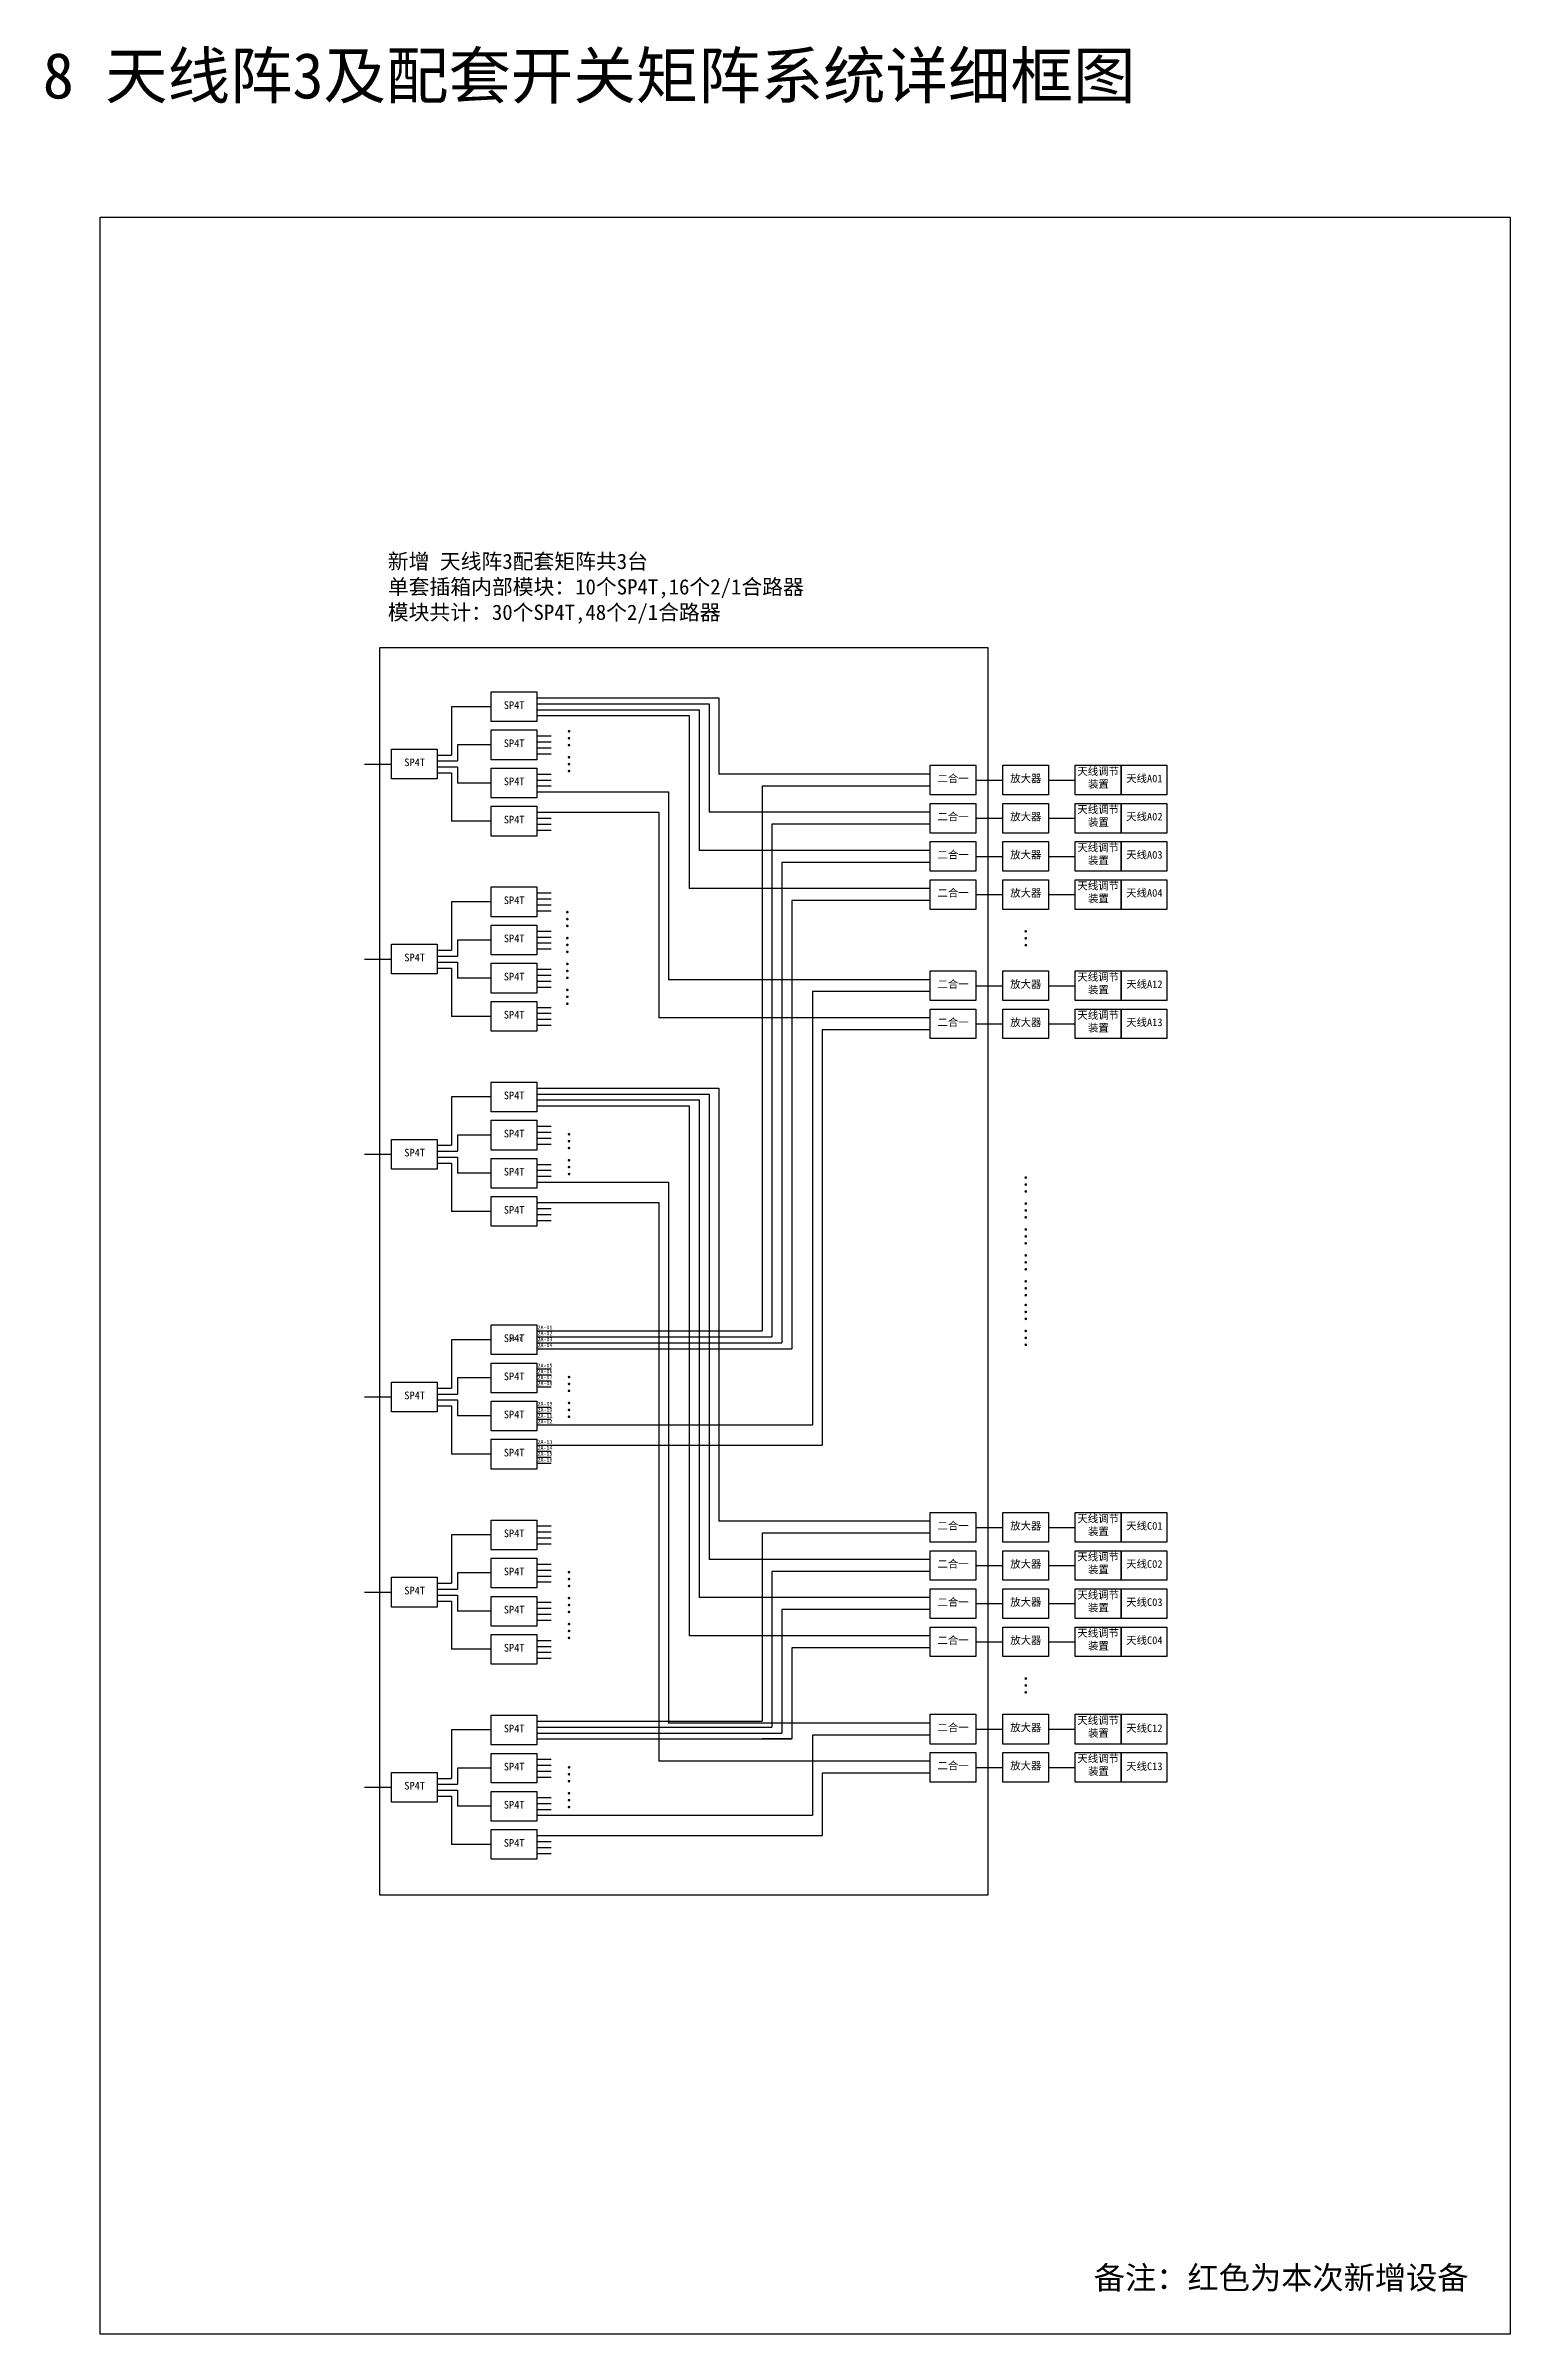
# Model space of a CAD drawing. Header units: millimetres. Extents: x 19126 to 29773, y -13344 to -11046.
# Drawn here: x 28813 to 29773, y -12955 to -11455 of the extents above; entities that cross this region are included whole.
import ezdxf

# ---------------------------------------------------------------- set-up
doc = ezdxf.new("R2010")
doc.units = ezdxf.units.MM
for name, color, linetype in [('217-320连线', 2, 'Continuous'), ('图层1', 7, 'Continuous'), ('尺寸线', 6, 'Continuous'), ('框线分割', 6, 'Continuous')]:
    doc.layers.add(name, color=color, linetype=linetype)
doc.styles.get("Standard").update_dxf_attribs({"font": ''})
doc.styles.get('Standard').set_extended_font_data('SimSun')

msp = doc.modelspace()

# ---------------------------------------------------------------- texts
at = {"color": 7}
for p in [(29161.5, -11915.6), (29161.5, -11932.6), (29160.4, -12034.1), (29160.4, -12051.1), (29160.4, -12068.1), (29160.4, -12085.1), (29161.5, -12179.7), (29161.5, -12196.7), (29460.8, -12208.1), (29460.8, -12225.1), (29460.8, -12242.1), (29460.8, -12259.1), (29460.8, -12276.1), (29161.5, -12338.8), (29161.5, -12355.8), (29161.5, -12466.7), (29161.5, -12483.7), (29161.5, -12500.7), (29161.5, -12594.6), (29161.5, -12611.6)]:
    msp.add_text('…', height=10, rotation=90, dxfattribs=at).set_placement(p)
at = {"insert": (28811.5, -11459.5), "char_height": 30, "attachment_point": 1}
msp.add_mtext_dynamic_manual_height_columns('{\\fFangSong|b1|i0|c134|p49;8 天线阵3及配套开关矩阵系统详细框图}', width=1230.671, gutter_width=12.5, heights=[0], dxfattribs=at)
at = {"color": 7, "char_height": 10, "attachment_point": 1, "rotation": 90}
for insert in [(29450.8, -12046.7), (29450.8, -12291.6), (29450.8, -12308.6), (29450.8, -12536.4)]:
    msp.add_mtext('…', dxfattribs=dict(at, insert=insert))
at = {"layer": '217-320连线', "insert": (29341.8, -12826.9), "char_height": 50, "attachment_point": 1}
msp.add_mtext_dynamic_manual_height_columns('{\\C1;\\P\\pi158.42;\\H0.3x;备注：红色为本次新增设备}', width=632.943, gutter_width=12.5, heights=[0], dxfattribs=at)
at = {"layer": '尺寸线', "attachment_point": 1}
for s, width, insert, char_height in [('\\pi14.895;SP4T', 43.457, (29098.7, -11884.6), 5), ('\\pi14.895;SP4T', 43.457, (29033.5, -11922.1), 5), ('\\pi14.895;SP4T', 43.457, (29098.7, -11909.6), 5), ('\\pi14.895;SP4T', 43.457, (29098.7, -11934.6), 5), ('二合一', 43.457, (29397.8, -11932.7), 5), ('放大器', 43.457, (29445.4, -11932.7), 5), ('\\pi1.3348;天线调节\\P\\pi8.321;装置', 30.336, (29488.1, -11928), 5), ('天线A01', 43.457, (29521.4, -11932.7), 5), ('\\pi1.3348;天线调节\\P\\pi8.321;装置', 30.336, (29488.1, -11953), 5), ('\\pi14.895;SP4T', 43.457, (29098.7, -11959.6), 5), ('二合一', 43.457, (29397.8, -11957.7), 5), ('放大器', 43.457, (29445.4, -11957.7), 5), ('天线A02', 43.457, (29521.4, -11957.7), 5), ('二合一', 43.457, (29397.8, -11982.7), 5), ('放大器', 43.457, (29445.4, -11982.7), 5), ('\\pi1.3348;天线调节\\P\\pi8.321;装置', 30.336, (29488.1, -11978), 5), ('天线A03', 43.457, (29521.4, -11982.7), 5), ('\\pi14.895;SP4T', 43.457, (29098.7, -12012.5), 5), ('二合一', 43.457, (29397.8, -12007.7), 5), ('放大器', 43.457, (29445.4, -12007.7), 5), ('\\pi1.3348;天线调节\\P\\pi8.321;装置', 30.336, (29488.1, -12003), 5), ('天线A04', 43.457, (29521.4, -12007.7), 5), ('\\pi14.895;SP4T', 43.457, (29098.7, -12037.5), 5), ('\\pi14.895;SP4T', 43.457, (29033.5, -12050), 5), ('\\pi14.895;SP4T', 43.457, (29098.7, -12062.5), 5), ('二合一', 43.457, (29397.8, -12067.5), 5), ('放大器', 43.457, (29445.4, -12067.5), 5), ('\\pi1.3348;天线调节\\P\\pi8.321;装置', 30.336, (29488.1, -12062.8), 5), ('天线A12', 43.457, (29521.4, -12067.5), 5), ('\\pi14.895;SP4T', 43.457, (29098.7, -12087.5), 5), ('\\pi1.3348;天线调节\\P\\pi8.321;装置', 30.336, (29488.1, -12087.8), 5), ('二合一', 43.457, (29397.8, -12092.5), 5), ('放大器', 43.457, (29445.4, -12092.5), 5), ('天线A13', 43.457, (29521.4, -12092.5), 5), ('\\pi14.895;SP4T', 43.457, (29098.7, -12140.4), 5), ('\\pi14.895;SP4T', 43.457, (29033.5, -12177.9), 5), ('\\pi14.895;SP4T', 43.457, (29098.7, -12165.4), 5), ('\\pi14.895;SP4T', 43.457, (29098.7, -12190.4), 5), ('\\pi14.895;SP4T', 43.457, (29098.7, -12215.4), 5), ('2A-01', 18.8, (29135.7, -12293.7), 2.5), ('2A-02', 18.8, (29135.7, -12297.6), 2.5), ('\\pi14.895;SP4T', 43.457, (29098.7, -12299.5), 5), ('SP4T', 18.8, (29117.6, -12301.4), 2.5), ('2A-03', 18.8, (29135.7, -12301.5), 2.5), ('2A-04', 18.8, (29135.7, -12305.4), 2.5), ('\\pi14.895;SP4T', 43.457, (29098.7, -12324.5), 5), ('2A-05', 18.8, (29135.7, -12318.7), 2.5), ('2A-06', 18.8, (29135.7, -12322.6), 2.5), ('2A-07', 18.8, (29135.7, -12326.5), 2.5), ('\\pi14.895;SP4T', 43.457, (29033.5, -12337), 5), ('2A-08', 18.8, (29135.7, -12330.4), 2.5), ('\\pi14.895;SP4T', 43.457, (29098.7, -12349.5), 5), ('2A-09', 18.8, (29135.7, -12343.7), 2.5), ('2A-10', 18.8, (29135.7, -12347.6), 2.5), ('2A-11', 18.8, (29135.7, -12351.5), 2.5), ('2A-12', 18.8, (29135.7, -12355.4), 2.5), ('2A-13', 18.8, (29135.7, -12368.7), 2.5), ('2A-14', 18.8, (29135.7, -12372.6), 2.5), ('\\pi14.895;SP4T', 43.457, (29098.7, -12374.5), 5), ('2A-15', 18.8, (29135.7, -12376.5), 2.5), ('2A-16', 18.8, (29135.7, -12380.4), 2.5), ('\\pi1.3348;天线调节\\P\\pi8.321;装置', 30.336, (29488.1, -12417.8), 5), ('\\pi14.895;SP4T', 43.457, (29098.7, -12427.4), 5), ('二合一', 43.457, (29397.8, -12422.5), 5), ('放大器', 43.457, (29445.4, -12422.5), 5), ('天线C01', 43.457, (29521.4, -12422.5), 5), ('二合一', 43.457, (29397.8, -12447.5), 5), ('放大器', 43.457, (29445.4, -12447.5), 5), ('\\pi1.3348;天线调节\\P\\pi8.321;装置', 30.336, (29488.1, -12442.8), 5), ('天线C02', 43.457, (29521.4, -12447.5), 5), ('\\pi14.895;SP4T', 43.457, (29098.7, -12452.4), 5), ('\\pi14.895;SP4T', 43.457, (29033.5, -12464.9), 5), ('\\pi14.895;SP4T', 43.457, (29098.7, -12477.4), 5), ('二合一', 43.457, (29397.8, -12472.5), 5), ('放大器', 43.457, (29445.4, -12472.5), 5), ('\\pi1.3348;天线调节\\P\\pi8.321;装置', 30.336, (29488.1, -12467.8), 5), ('天线C03', 43.457, (29521.4, -12472.5), 5), ('\\pi1.3348;天线调节\\P\\pi8.321;装置', 30.336, (29488.1, -12492.8), 5), ('\\pi14.895;SP4T', 43.457, (29098.7, -12502.4), 5), ('二合一', 43.457, (29397.8, -12497.5), 5), ('放大器', 43.457, (29445.4, -12497.5), 5), ('天线C04', 43.457, (29521.4, -12497.5), 5), ('\\pi1.3348;天线调节\\P\\pi8.321;装置', 30.336, (29488.1, -12550), 5), ('\\pi14.895;SP4T', 43.457, (29098.7, -12555.3), 5), ('二合一', 43.457, (29397.8, -12554.7), 5), ('放大器', 43.457, (29445.4, -12554.7), 5), ('天线C12', 43.457, (29521.4, -12555.1), 5), ('\\pi14.895;SP4T', 43.457, (29098.7, -12580.3), 5), ('二合一', 43.457, (29397.8, -12579.7), 5), ('放大器', 43.457, (29445.4, -12579.7), 5), ('\\pi1.3348;天线调节\\P\\pi8.321;装置', 30.336, (29488.1, -12575), 5), ('天线C13', 43.457, (29521.4, -12580.1), 5), ('\\pi14.895;SP4T', 43.457, (29033.5, -12592.8), 5), ('\\pi14.895;SP4T', 43.457, (29098.7, -12605.3), 5), ('\\pi14.895;SP4T', 43.457, (29098.7, -12630.3), 5)]:
    msp.add_mtext_dynamic_manual_height_columns(s, width=width, gutter_width=12.5, heights=[0], dxfattribs=dict(at, insert=insert, char_height=char_height))
at = {"layer": '框线分割', "color": 1, "insert": (29037.6, -11787.9), "char_height": 10, "attachment_point": 1}
msp.add_mtext_dynamic_manual_height_columns('新增 天线阵3配套矩阵共3台\\P单套插箱内部模块：10个SP4T,16个2/1合路器\\P模块共计：30个SP4T,48个2/1合路器', width=377.822, gutter_width=12.5, heights=[0], dxfattribs=at)

# ---------------------------------------------------------------- linework, layer by layer
at = {"layer": '217-320连线', "color": 1}
msp.add_lwpolyline([(29773.1, -11567.3), (29773.1, -12954.8), (28849.1, -12954.8), (28849.1, -11567.3)], close=True, dxfattribs=at)
at = {"layer": '图层1'}
for p, q in [((29079.4, -11888.2), (29079.4, -11919.8)), ((29105.3, -11888.2), (29079.4, -11888.2)), ((29135.3, -11890.1), (29241.6, -11890.1)), ((29241.6, -11890.1), (29241.6, -11982.3)), ((29135.3, -11894), (29235.1, -11894)), ((29135.3, -11907.3), (29144.6, -11907.3)), ((29235.1, -11894), (29235.1, -12007.3)), ((29070, -11919.8), (29079.4, -11919.8)), ((29070, -11923.7), (29083.3, -11923.7)), ((29083.3, -11913.2), (29083.3, -11923.7)), ((29105.3, -11913.2), (29083.3, -11913.2)), ((29135.3, -11911.2), (29144.6, -11911.2)), ((29135.3, -11915.1), (29144.6, -11915.1)), ((29135.3, -11919), (29144.6, -11919)), ((29022.4, -11925.7), (29040, -11925.7)), ((29070, -11927.6), (29083.3, -11927.6)), ((29070, -11931.5), (29079.4, -11931.5)), ((29079.4, -11931.5), (29079.4, -11963.2)), ((29083.3, -11927.6), (29083.3, -11938.2)), ((29105.3, -11938.2), (29083.3, -11938.2)), ((29135.3, -11932.3), (29144.6, -11932.3)), ((29135.3, -11936.2), (29144.6, -11936.2)), ((29422.9, -11936.3), (29440.5, -11936.3)), ((29470.5, -11936.3), (29488.1, -11936.3)), ((29135.3, -11940.1), (29144.6, -11940.1)), ((29135.3, -11944), (29221.6, -11944)), ((29221.6, -11944), (29221.6, -12067.1)), ((29105.3, -11963.2), (29079.4, -11963.2)), ((29135.3, -11957.3), (29215.1, -11957.3)), ((29135.3, -11961.2), (29144.6, -11961.2)), ((29135.3, -11965.1), (29144.6, -11965.1)), ((29215.1, -11957.3), (29215.1, -12092.1)), ((29422.9, -11961.3), (29440.5, -11961.3)), ((29470.5, -11961.3), (29488.1, -11961.3)), ((29135.3, -11969), (29144.6, -11969)), ((29392.9, -11982.3), (29241.6, -11982.3)), ((29392.9, -11990.2), (29295.8, -11990.2)), ((29295.8, -11990.2), (29295.8, -12305)), ((29422.9, -11986.3), (29440.5, -11986.3)), ((29470.5, -11986.3), (29488.1, -11986.3)), ((29135.3, -12010.2), (29144.6, -12010.2)), ((29392.9, -12007.3), (29235.1, -12007.3)), ((29422.9, -12011.3), (29440.5, -12011.3)), ((29470.5, -12011.3), (29488.1, -12011.3)), ((29079.4, -12016.1), (29079.4, -12047.7)), ((29105.3, -12016.1), (29079.4, -12016.1)), ((29135.3, -12014.1), (29144.6, -12014.1)), ((29135.3, -12018), (29144.6, -12018)), ((29135.3, -12021.9), (29144.6, -12021.9)), ((29392.9, -12015.2), (29302.3, -12015.2)), ((29302.3, -12015.2), (29302.3, -12308.9)), ((29083.3, -12041.1), (29083.3, -12051.6)), ((29105.3, -12041.1), (29083.3, -12041.1)), ((29135.3, -12035.2), (29144.6, -12035.2)), ((29135.3, -12039.1), (29144.6, -12039.1)), ((29135.3, -12043), (29144.6, -12043)), ((29022.4, -12053.6), (29040, -12053.6)), ((29070, -12047.7), (29079.4, -12047.7)), ((29070, -12051.6), (29083.3, -12051.6)), ((29070, -12055.5), (29083.3, -12055.5)), ((29083.3, -12055.5), (29083.3, -12066.1)), ((29135.3, -12046.9), (29144.6, -12046.9)), ((29070, -12059.4), (29079.4, -12059.4)), ((29079.4, -12059.4), (29079.4, -12091.1)), ((29105.3, -12066.1), (29083.3, -12066.1)), ((29135.3, -12060.2), (29144.6, -12060.2)), ((29135.3, -12064.1), (29144.6, -12064.1)), ((29135.3, -12068), (29144.6, -12068)), ((29135.3, -12071.9), (29144.6, -12071.9)), ((29392.9, -12067.1), (29221.6, -12067.1)), ((29422.9, -12071), (29440.5, -12071)), ((29470.5, -12071), (29488.1, -12071)), ((29135.3, -12085.2), (29144.6, -12085.2)), ((29392.9, -12074.9), (29315.8, -12074.9)), ((29315.8, -12074.9), (29315.8, -12358.9)), ((29105.3, -12091.1), (29079.4, -12091.1)), ((29135.3, -12089.1), (29144.6, -12089.1)), ((29135.3, -12093), (29144.6, -12093)), ((29135.3, -12096.9), (29144.6, -12096.9)), ((29392.9, -12092.1), (29215.1, -12092.1)), ((29392.9, -12099.9), (29322.3, -12099.9)), ((29322.3, -12099.9), (29322.3, -12372.2)), ((29422.9, -12096), (29440.5, -12096)), ((29470.5, -12096), (29488.1, -12096)), ((29079.4, -12143.9), (29079.4, -12175.6)), ((29105.3, -12143.9), (29079.4, -12143.9)), ((29135.3, -12138.1), (29254.6, -12138.1)), ((29135.3, -12142), (29248.1, -12142)), ((29135.3, -12145.9), (29241.6, -12145.9)), ((29241.6, -12145.9), (29241.6, -12472)), ((29248.1, -12142), (29248.1, -12447)), ((29254.6, -12138.1), (29254.6, -12422)), ((29135.3, -12149.8), (29235.1, -12149.8)), ((29135.3, -12163.1), (29144.6, -12163.1)), ((29235.1, -12149.8), (29235.1, -12497)), ((29070, -12175.6), (29079.4, -12175.6)), ((29083.3, -12168.9), (29083.3, -12179.5)), ((29105.3, -12168.9), (29083.3, -12168.9)), ((29135.3, -12167), (29144.6, -12167)), ((29135.3, -12170.9), (29144.6, -12170.9)), ((29135.3, -12174.8), (29144.6, -12174.8)), ((29022.4, -12181.4), (29040, -12181.4)), ((29070, -12179.5), (29083.3, -12179.5)), ((29070, -12183.4), (29083.3, -12183.4)), ((29070, -12187.3), (29079.4, -12187.3)), ((29079.4, -12187.3), (29079.4, -12218.9)), ((29083.3, -12183.4), (29083.3, -12193.9)), ((29135.3, -12188.1), (29144.6, -12188.1)), ((29135.3, -12192), (29144.6, -12192)), ((29105.3, -12193.9), (29083.3, -12193.9)), ((29135.3, -12195.9), (29144.6, -12195.9)), ((29135.3, -12199.8), (29221.6, -12199.8)), ((29221.6, -12199.8), (29221.6, -12554.3)), ((29105.3, -12218.9), (29079.4, -12218.9)), ((29135.3, -12213.1), (29215.1, -12213.1)), ((29135.3, -12217), (29144.6, -12217)), ((29135.3, -12220.9), (29144.6, -12220.9)), ((29215.1, -12213.1), (29215.1, -12579.3)), ((29135.3, -12224.8), (29144.6, -12224.8)), ((29079.4, -12303), (29079.4, -12334.7)), ((29105.3, -12303), (29079.4, -12303)), ((29135.3, -12305), (29295.8, -12305)), ((29135.3, -12308.9), (29302.3, -12308.9)), ((29083.3, -12328), (29083.3, -12338.6)), ((29105.3, -12328), (29083.3, -12328)), ((29135.3, -12322.2), (29144.6, -12322.2)), ((29135.3, -12326.1), (29144.6, -12326.1)), ((29022.4, -12340.5), (29040, -12340.5)), ((29070, -12334.7), (29079.4, -12334.7)), ((29070, -12338.6), (29083.3, -12338.6)), ((29070, -12342.5), (29083.3, -12342.5)), ((29083.3, -12342.5), (29083.3, -12353)), ((29135.3, -12330), (29144.6, -12330)), ((29135.3, -12333.9), (29144.6, -12333.9)), ((29070, -12346.4), (29079.4, -12346.4)), ((29079.4, -12346.4), (29079.4, -12378)), ((29105.3, -12353), (29083.3, -12353)), ((29135.3, -12347.2), (29144.6, -12347.2)), ((29135.3, -12351.1), (29144.6, -12351.1)), ((29135.3, -12355), (29144.6, -12355)), ((29135.3, -12358.9), (29315.8, -12358.9)), ((29135.3, -12372.2), (29322.3, -12372.2)), ((29105.3, -12378), (29079.4, -12378)), ((29135.3, -12376.1), (29144.6, -12376.1)), ((29135.3, -12380), (29144.6, -12380)), ((29135.3, -12383.9), (29144.6, -12383.9)), ((29079.4, -12430.9), (29079.4, -12462.6)), ((29105.3, -12430.9), (29079.4, -12430.9)), ((29135.3, -12425.1), (29144.6, -12425.1)), ((29135.3, -12429), (29144.6, -12429)), ((29135.3, -12432.9), (29144.6, -12432.9)), ((29392.9, -12422), (29254.6, -12422)), ((29392.9, -12429.9), (29282.8, -12429.9)), ((29282.8, -12429.9), (29282.8, -12553)), ((29422.9, -12426), (29440.5, -12426)), ((29470.5, -12426), (29488.1, -12426)), ((29135.3, -12436.8), (29144.6, -12436.8)), ((29392.9, -12447), (29248.1, -12447)), ((29070, -12462.6), (29079.4, -12462.6)), ((29083.3, -12455.9), (29083.3, -12466.5)), ((29105.3, -12455.9), (29083.3, -12455.9)), ((29135.3, -12450.1), (29144.6, -12450.1)), ((29135.3, -12454), (29144.6, -12454)), ((29135.3, -12457.9), (29144.6, -12457.9)), ((29135.3, -12461.8), (29144.6, -12461.8)), ((29392.9, -12454.9), (29289.3, -12454.9)), ((29289.3, -12454.9), (29289.3, -12556.9)), ((29422.9, -12451), (29440.5, -12451)), ((29470.5, -12451), (29488.1, -12451)), ((29022.4, -12468.4), (29040, -12468.4)), ((29070, -12466.5), (29083.3, -12466.5)), ((29070, -12470.4), (29083.3, -12470.4)), ((29070, -12474.3), (29079.4, -12474.3)), ((29079.4, -12474.3), (29079.4, -12505.9)), ((29083.3, -12470.4), (29083.3, -12480.9)), ((29135.3, -12475.1), (29144.6, -12475.1)), ((29392.9, -12472), (29241.6, -12472)), ((29422.9, -12476), (29440.5, -12476)), ((29470.5, -12476), (29488.1, -12476)), ((29105.3, -12480.9), (29083.3, -12480.9)), ((29135.3, -12479), (29144.6, -12479)), ((29135.3, -12482.9), (29144.6, -12482.9)), ((29135.3, -12486.8), (29144.6, -12486.8)), ((29392.9, -12479.9), (29295.8, -12479.9)), ((29295.8, -12479.9), (29295.8, -12560.8)), ((29105.3, -12505.9), (29079.4, -12505.9)), ((29135.3, -12500.1), (29144.6, -12500.1)), ((29135.3, -12504), (29144.6, -12504)), ((29135.3, -12507.9), (29144.6, -12507.9)), ((29392.9, -12497), (29235.1, -12497)), ((29392.9, -12504.9), (29302.3, -12504.9)), ((29302.3, -12504.9), (29302.3, -12564.7)), ((29422.9, -12501), (29440.5, -12501)), ((29470.5, -12501), (29488.1, -12501)), ((29135.3, -12511.8), (29144.6, -12511.8)), ((29135.3, -12553), (29282.8, -12553)), ((29079.4, -12558.8), (29079.4, -12590.5)), ((29105.3, -12558.8), (29079.4, -12558.8)), ((29135.3, -12556.9), (29289.3, -12556.9)), ((29135.3, -12560.8), (29295.8, -12560.8)), ((29135.3, -12564.7), (29302.3, -12564.7)), ((29392.9, -12554.3), (29221.6, -12554.3)), ((29221.6, -12556.9), (29289.3, -12556.9)), ((29302.3, -12564.6), (29282.8, -12564.6)), ((29315.8, -12562.2), (29315.8, -12614.7)), ((29392.9, -12562.2), (29315.8, -12562.2)), ((29422.9, -12558.3), (29440.5, -12558.3)), ((29470.5, -12558.3), (29488.1, -12558.3)), ((29135.3, -12578), (29144.6, -12578)), ((29135.3, -12581.9), (29144.6, -12581.9)), ((29392.9, -12579.3), (29215.1, -12579.3)), ((29422.9, -12583.3), (29440.5, -12583.3)), ((29470.5, -12583.3), (29488.1, -12583.3)), ((29022.4, -12596.3), (29040, -12596.3)), ((29070, -12590.5), (29079.4, -12590.5)), ((29070, -12594.4), (29083.3, -12594.4)), ((29070, -12598.3), (29083.3, -12598.3)), ((29083.3, -12583.8), (29083.3, -12594.4)), ((29105.3, -12583.8), (29083.3, -12583.8)), ((29083.3, -12598.3), (29083.3, -12608.8)), ((29135.3, -12585.8), (29144.6, -12585.8)), ((29135.3, -12589.7), (29144.6, -12589.7)), ((29392.9, -12587.2), (29322.3, -12587.2)), ((29322.3, -12587.2), (29322.3, -12628)), ((29070, -12602.2), (29079.4, -12602.2)), ((29079.4, -12602.2), (29079.4, -12633.8)), ((29105.3, -12608.8), (29083.3, -12608.8)), ((29135.3, -12603), (29144.6, -12603)), ((29135.3, -12606.9), (29144.6, -12606.9)), ((29135.3, -12610.8), (29144.6, -12610.8)), ((29135.3, -12614.7), (29315.8, -12614.7)), ((29135.3, -12628), (29322.3, -12628)), ((29105.3, -12633.8), (29079.4, -12633.8)), ((29135.3, -12631.9), (29144.6, -12631.9)), ((29135.3, -12635.8), (29144.6, -12635.8)), ((29135.3, -12639.7), (29144.6, -12639.7))]:
    msp.add_line(p, q, dxfattribs=at)
at = {"layer": '图层1', "color": 35}
for p, q in [((29135.3, -11882.3), (29254.6, -11882.3)), ((29254.6, -11882.3), (29254.6, -11932.3)), ((29392.9, -11932.3), (29254.6, -11932.3)), ((29392.9, -11940.2), (29282.8, -11940.2)), ((29282.8, -11940.2), (29282.8, -12297.2)), ((29135.3, -12297.2), (29282.8, -12297.2))]:
    msp.add_line(p, q, dxfattribs=at)
at = {"layer": '图层1', "color": 5}
for p, q in [((29135.3, -11886.2), (29248.1, -11886.2)), ((29248.1, -11886.2), (29248.1, -11957.3)), ((29392.9, -11957.3), (29248.1, -11957.3)), ((29289.3, -11965.2), (29289.3, -12301.1)), ((29392.9, -11965.2), (29289.3, -11965.2)), ((29135.3, -12301.1), (29289.3, -12301.1))]:
    msp.add_line(p, q, dxfattribs=at)
at = {"layer": '图层1'}
for points in [[(29105.3, -11878.4), (29135.3, -11878.4), (29135.3, -11897.9), (29105.3, -11897.9)], [(29105.3, -11903.4), (29135.3, -11903.4), (29135.3, -11922.9), (29105.3, -11922.9)], [(29040, -11915.9), (29070, -11915.9), (29070, -11935.4), (29040, -11935.4)], [(29105.3, -11928.4), (29135.3, -11928.4), (29135.3, -11947.9), (29105.3, -11947.9)], [(29392.9, -11926.5), (29422.9, -11926.5), (29422.9, -11946), (29392.9, -11946)], [(29440.5, -11926.5), (29470.5, -11926.5), (29470.5, -11946), (29440.5, -11946)], [(29488.1, -11926.5), (29518.1, -11926.5), (29518.1, -11946), (29488.1, -11946)], [(29518.1, -11926.5), (29548.1, -11926.5), (29548.1, -11946), (29518.1, -11946)], [(29105.3, -11953.4), (29135.3, -11953.4), (29135.3, -11972.9), (29105.3, -11972.9)], [(29392.9, -11951.5), (29422.9, -11951.5), (29422.9, -11971), (29392.9, -11971)], [(29440.5, -11951.5), (29470.5, -11951.5), (29470.5, -11971), (29440.5, -11971)], [(29488.1, -11951.5), (29518.1, -11951.5), (29518.1, -11971), (29488.1, -11971)], [(29518.1, -11951.5), (29548.1, -11951.5), (29548.1, -11971), (29518.1, -11971)], [(29392.9, -11976.5), (29422.9, -11976.5), (29422.9, -11996), (29392.9, -11996)], [(29440.5, -11976.5), (29470.5, -11976.5), (29470.5, -11996), (29440.5, -11996)], [(29488.1, -11976.5), (29518.1, -11976.5), (29518.1, -11996), (29488.1, -11996)], [(29518.1, -11976.5), (29548.1, -11976.5), (29548.1, -11996), (29518.1, -11996)], [(29105.3, -12006.3), (29135.3, -12006.3), (29135.3, -12025.8), (29105.3, -12025.8)], [(29392.9, -12001.5), (29422.9, -12001.5), (29422.9, -12021), (29392.9, -12021)], [(29440.5, -12001.5), (29470.5, -12001.5), (29470.5, -12021), (29440.5, -12021)], [(29488.1, -12001.5), (29518.1, -12001.5), (29518.1, -12021), (29488.1, -12021)], [(29518.1, -12001.5), (29548.1, -12001.5), (29548.1, -12021), (29518.1, -12021)], [(29105.3, -12031.3), (29135.3, -12031.3), (29135.3, -12050.8), (29105.3, -12050.8)], [(29040, -12043.8), (29070, -12043.8), (29070, -12063.3), (29040, -12063.3)], [(29105.3, -12056.3), (29135.3, -12056.3), (29135.3, -12075.8), (29105.3, -12075.8)], [(29392.9, -12061.3), (29422.9, -12061.3), (29422.9, -12080.7), (29392.9, -12080.7)], [(29440.5, -12061.3), (29470.5, -12061.3), (29470.5, -12080.7), (29440.5, -12080.7)], [(29488.1, -12061.3), (29518.1, -12061.3), (29518.1, -12080.7), (29488.1, -12080.7)], [(29518.1, -12061.3), (29548.1, -12061.3), (29548.1, -12080.7), (29518.1, -12080.7)], [(29105.3, -12081.3), (29135.3, -12081.3), (29135.3, -12100.8), (29105.3, -12100.8)], [(29392.9, -12086.3), (29422.9, -12086.3), (29422.9, -12105.7), (29392.9, -12105.7)], [(29440.5, -12086.3), (29470.5, -12086.3), (29470.5, -12105.7), (29440.5, -12105.7)], [(29488.1, -12086.3), (29518.1, -12086.3), (29518.1, -12105.7), (29488.1, -12105.7)], [(29518.1, -12086.3), (29548.1, -12086.3), (29548.1, -12105.7), (29518.1, -12105.7)], [(29105.3, -12134.2), (29135.3, -12134.2), (29135.3, -12153.7), (29105.3, -12153.7)], [(29105.3, -12159.2), (29135.3, -12159.2), (29135.3, -12178.7), (29105.3, -12178.7)], [(29040, -12171.7), (29070, -12171.7), (29070, -12191.2), (29040, -12191.2)], [(29105.3, -12184.2), (29135.3, -12184.2), (29135.3, -12203.7), (29105.3, -12203.7)], [(29105.3, -12209.2), (29135.3, -12209.2), (29135.3, -12228.7), (29105.3, -12228.7)], [(29105.3, -12293.3), (29135.3, -12293.3), (29135.3, -12312.8), (29105.3, -12312.8)], [(29105.3, -12318.3), (29135.3, -12318.3), (29135.3, -12337.8), (29105.3, -12337.8)], [(29040, -12330.8), (29070, -12330.8), (29070, -12350.3), (29040, -12350.3)], [(29105.3, -12343.3), (29135.3, -12343.3), (29135.3, -12362.8), (29105.3, -12362.8)], [(29105.3, -12368.3), (29135.3, -12368.3), (29135.3, -12387.8), (29105.3, -12387.8)], [(29392.9, -12416.3), (29422.9, -12416.3), (29422.9, -12435.7), (29392.9, -12435.7)], [(29440.5, -12416.3), (29470.5, -12416.3), (29470.5, -12435.7), (29440.5, -12435.7)], [(29488.1, -12416.3), (29518.1, -12416.3), (29518.1, -12435.7), (29488.1, -12435.7)], [(29518.1, -12416.3), (29548.1, -12416.3), (29548.1, -12435.7), (29518.1, -12435.7)], [(29105.3, -12421.2), (29135.3, -12421.2), (29135.3, -12440.7), (29105.3, -12440.7)], [(29105.3, -12446.2), (29135.3, -12446.2), (29135.3, -12465.7), (29105.3, -12465.7)], [(29392.9, -12441.3), (29422.9, -12441.3), (29422.9, -12460.7), (29392.9, -12460.7)], [(29440.5, -12441.3), (29470.5, -12441.3), (29470.5, -12460.7), (29440.5, -12460.7)], [(29488.1, -12441.3), (29518.1, -12441.3), (29518.1, -12460.7), (29488.1, -12460.7)], [(29518.1, -12441.3), (29548.1, -12441.3), (29548.1, -12460.7), (29518.1, -12460.7)], [(29040, -12458.7), (29070, -12458.7), (29070, -12478.2), (29040, -12478.2)], [(29105.3, -12471.2), (29135.3, -12471.2), (29135.3, -12490.7), (29105.3, -12490.7)], [(29392.9, -12466.3), (29422.9, -12466.3), (29422.9, -12485.7), (29392.9, -12485.7)], [(29440.5, -12466.3), (29470.5, -12466.3), (29470.5, -12485.7), (29440.5, -12485.7)], [(29488.1, -12466.3), (29518.1, -12466.3), (29518.1, -12485.7), (29488.1, -12485.7)], [(29518.1, -12466.3), (29548.1, -12466.3), (29548.1, -12485.7), (29518.1, -12485.7)], [(29392.9, -12491.3), (29422.9, -12491.3), (29422.9, -12510.7), (29392.9, -12510.7)], [(29440.5, -12491.3), (29470.5, -12491.3), (29470.5, -12510.7), (29440.5, -12510.7)], [(29488.1, -12491.3), (29518.1, -12491.3), (29518.1, -12510.7), (29488.1, -12510.7)], [(29518.1, -12491.3), (29548.1, -12491.3), (29548.1, -12510.7), (29518.1, -12510.7)], [(29105.3, -12496.2), (29135.3, -12496.2), (29135.3, -12515.7), (29105.3, -12515.7)], [(29105.3, -12549.1), (29135.3, -12549.1), (29135.3, -12568.5), (29105.3, -12568.5)], [(29392.9, -12548.5), (29422.9, -12548.5), (29422.9, -12568), (29392.9, -12568)], [(29440.5, -12548.5), (29470.5, -12548.5), (29470.5, -12568), (29440.5, -12568)], [(29488.1, -12548.5), (29518.1, -12548.5), (29518.1, -12568), (29488.1, -12568)], [(29518.1, -12548.5), (29548.1, -12548.5), (29548.1, -12568), (29518.1, -12568)], [(29105.3, -12574.1), (29135.3, -12574.1), (29135.3, -12593.5), (29105.3, -12593.5)], [(29392.9, -12573.5), (29422.9, -12573.5), (29422.9, -12593), (29392.9, -12593)], [(29440.5, -12573.5), (29470.5, -12573.5), (29470.5, -12593), (29440.5, -12593)], [(29488.1, -12573.5), (29518.1, -12573.5), (29518.1, -12593), (29488.1, -12593)], [(29518.1, -12573.5), (29548.1, -12573.5), (29548.1, -12593), (29518.1, -12593)], [(29040, -12586.6), (29070, -12586.6), (29070, -12606), (29040, -12606)], [(29105.3, -12599.1), (29135.3, -12599.1), (29135.3, -12618.5), (29105.3, -12618.5)], [(29105.3, -12624.1), (29135.3, -12624.1), (29135.3, -12643.5), (29105.3, -12643.5)]]:
    msp.add_lwpolyline(points, close=True, dxfattribs=at)
at = {"layer": '框线分割', "color": 1}
msp.add_lwpolyline([(29032.3, -11849.4), (29430.7, -11849.4), (29430.7, -12667), (29032.3, -12667)], close=True, dxfattribs=at)

msp.set_redraw_order([(e.dxf.handle, doc.entitydb.next_handle()) for e in msp.query("TEXT MTEXT ATTDEF DIMENSION ARC_DIMENSION")])  # texts and dimensions are drawn at this point

doc.saveas('drawing.dxf')
